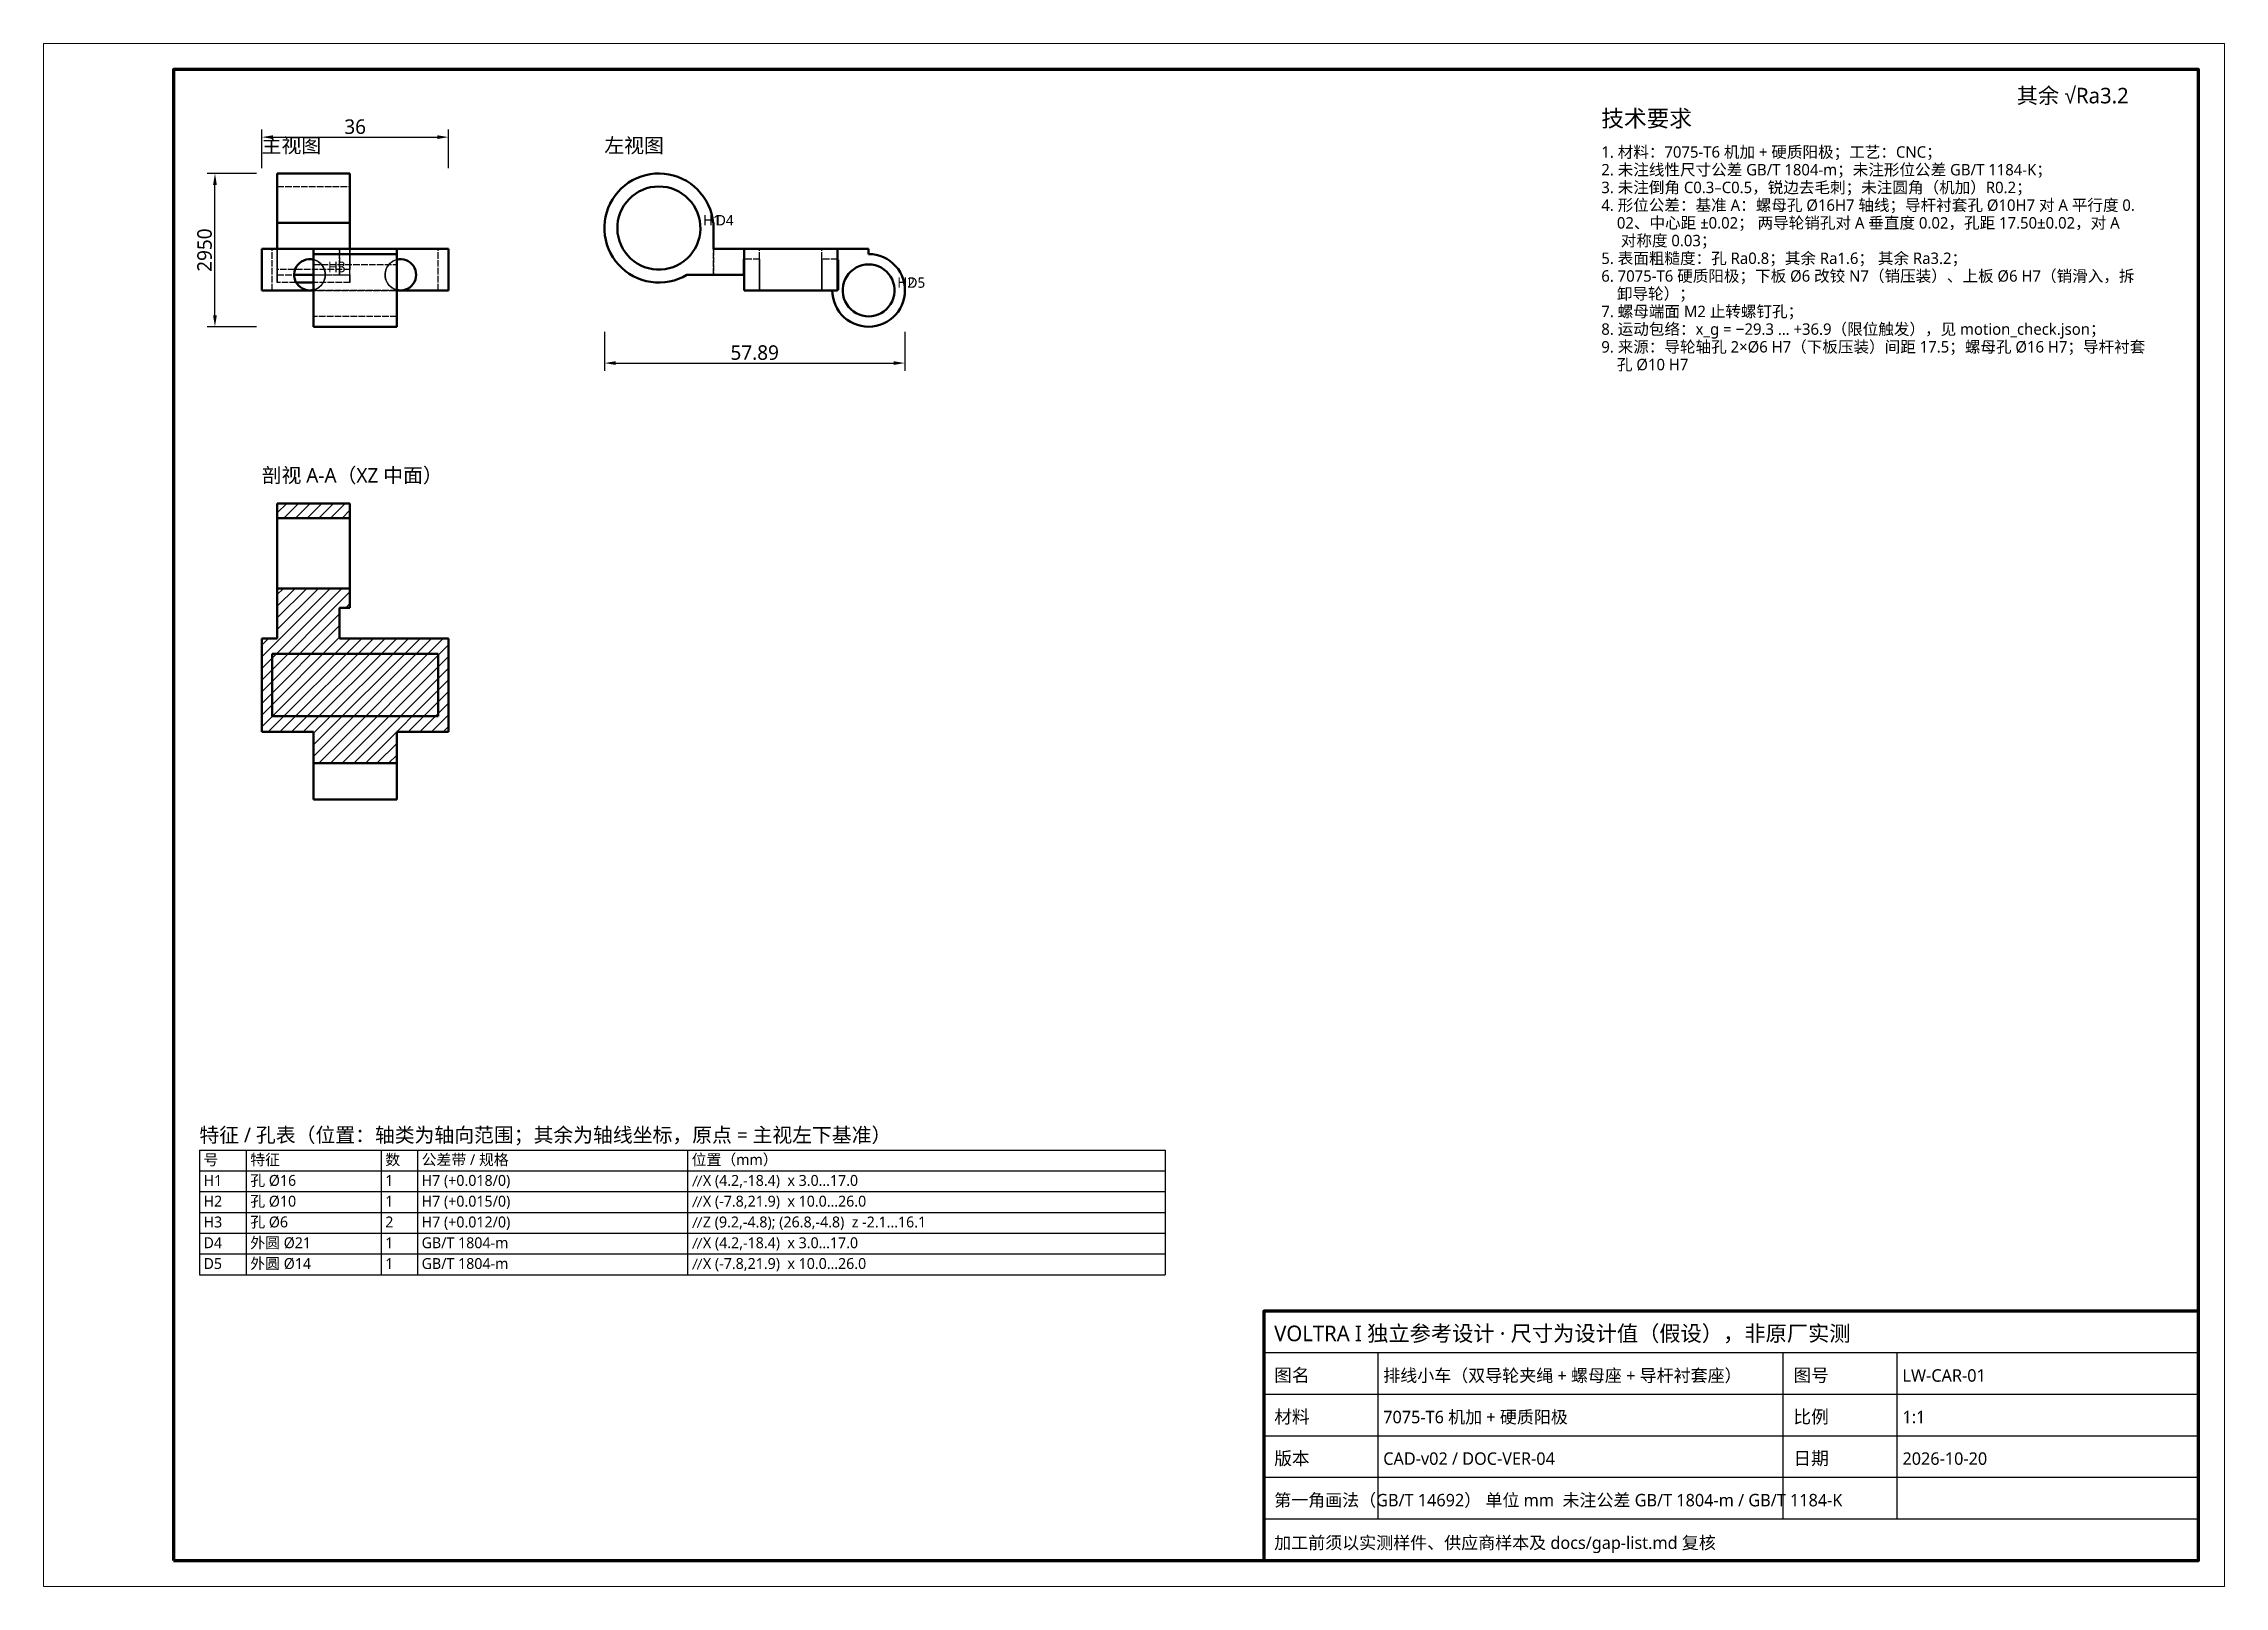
# Model space of a CAD drawing. Header units: millimetres. Extents: x 0 to 420, y 0 to 297.
import ezdxf

# ---------------------------------------------------------------- set-up
doc = ezdxf.new("R2010")
doc.units = ezdxf.units.MM
doc.linetypes.add('DASHED', pattern=[1.524, 1.27, -0.254])
for name, color, linetype, lineweight in [('DIM', 3, 'CONTINUOUS', 18), ('FRAME', 7, 'CONTINUOUS', 70), ('HATCH', 8, 'CONTINUOUS', 13), ('HIDDEN', 8, 'DASHED', 25), ('TEXT', 7, 'CONTINUOUS', 25), ('VISIBLE', 7, 'CONTINUOUS', 50)]:
    doc.layers.add(name, color=color, linetype=linetype, lineweight=lineweight)
doc.styles.add('CJK', font='NotoSansCJK-Regular.ttc')
doc.dimstyles.new('GB', dxfattribs={"dimtxt": 2.8, "dimasz": 2.2, "dimexe": 1.5, "dimexo": 1, "dimgap": 0.6, "dimtad": 1, "dimlfac": 100, "dimzin": 12, "dimdsep": 46, "dimtxsty": 'CJK', "dimcen": 2.5, "dimazin": 3, "dimtfac": 0.5, "dimtmove": 2, "dimatfit": 3})

msp = doc.modelspace()

# ---------------------------------------------------------------- texts
at = {"layer": 'DIM', "style": 'CJK'}
for s, p in [('H1', (126.99269, 262)), ('D4', (129.49269, 262)), ('H3', (54.75, 253)), ('H2', (164.39269, 250)), ('D5', (166.39269, 250))]:
    msp.add_text(s, height=2, dxfattribs=at).set_placement(p)
at = {"layer": 'TEXT', "style": 'CJK'}
for s, height, p in [('其余 √Ra3.2', 3, (380, 285.5)), ('技术要求', 3.2, (300, 281)), ('主视图', 2.8, (42, 276)), ('左视图', 2.8, (108, 275.99898)), ('1. 材料：7075-T6 机加 + 硬质阳极；工艺：CNC；', 2.2, (300, 275.04)), ('2. 未注线性尺寸公差 GB/T 1804-m；未注形位公差 GB/T 1184-K；', 2.2, (300, 271.63)), ('3. 未注倒角 C0.3–C0.5，锐边去毛刺；未注圆角（机加）R0.2；', 2.2, (300, 268.22)), ('4. 形位公差：基准 A：螺母孔 Ø16H7 轴线；导杆衬套孔 Ø10H7 对 A 平行度 0.', 2.2, (300, 264.81)), ('\u300002、中心距 ±0.02； 两导轮销孔对 A 垂直度 0.02，孔距 17.50±0.02，对 A', 2.2, (300, 261.4)), ('\u3000 对称度 0.03；', 2.2, (300, 257.99)), ('5. 表面粗糙度：孔 Ra0.8；其余 Ra1.6； 其余 Ra3.2；', 2.2, (300, 254.58)), ('6. 7075-T6 硬质阳极；下板 Ø6 改铰 N7（销压装）、上板 Ø6 H7（销滑入，拆', 2.2, (300, 251.17)), ('\u3000卸导轮）；', 2.2, (300, 247.76)), ('7. 螺母端面 M2 止转螺钉孔；', 2.2, (300, 244.35)), ('8. 运动包络：x_g = −29.3 … +36.9（限位触发），见 motion_check.json；', 2.2, (300, 240.94)), ('9. 来源：导轮轴孔 2×Ø6 H7（下板压装）间距 17.5；螺母孔 Ø16 H7；导杆衬套', 2.2, (300, 237.53)), ('\u3000孔 Ø10 H7', 2.2, (300, 234.12)), ('剖视 A-A（XZ 中面）', 2.8, (42, 212.5)), ('特征 / 孔表（位置：轴类为轴向范围；其余为轴线坐标，原点 = 主视左下基准）', 2.8, (30, 85.5)), ('号', 2.1, (30.8, 81.1)), ('特征', 2.1, (39.8, 81.1)), ('数', 2.1, (65.8, 81.1)), ('公差带 / 规格', 2.1, (72.8, 81.1)), ('位置（mm）', 2.1, (124.8, 81.1)), ('H1', 2.1, (30.8, 77.1)), ('孔 Ø16', 2.1, (39.8, 77.1)), ('1', 2.1, (65.8, 77.1)), ('H7 (+0.018/0)', 2.1, (72.8, 77.1)), ('∥X (4.2,-18.4)  x 3.0…17.0', 2.1, (124.8, 77.1)), ('H2', 2.1, (30.8, 73.1)), ('孔 Ø10', 2.1, (39.8, 73.1)), ('孔 Ø6', 2.1, (39.8, 69.1)), ('1', 2.1, (65.8, 73.1)), ('H7 (+0.015/0)', 2.1, (72.8, 73.1)), ('∥X (-7.8,21.9)  x 10.0…26.0', 2.1, (124.8, 73.1)), ('H3', 2.1, (30.8, 69.1)), ('D4', 2.1, (30.8, 65.1)), ('外圆 Ø21', 2.1, (39.8, 65.1)), ('2', 2.1, (65.8, 69.1)), ('GB/T 1804-m', 2.1, (72.8, 65.1)), ('H7 (+0.012/0)', 2.1, (72.8, 69.1)), ('∥Z (9.2,-4.8); (26.8,-4.8)  z -2.1…16.1', 2.1, (124.8, 69.1)), ('∥X (4.2,-18.4)  x 3.0…17.0', 2.1, (124.8, 65.1)), ('D5', 2.1, (30.8, 61.1)), ('外圆 Ø14', 2.1, (39.8, 61.1)), ('1', 2.1, (65.8, 65.1)), ('1', 2.1, (65.8, 61.1)), ('GB/T 1804-m', 2.1, (72.8, 61.1)), ('∥X (-7.8,21.9)  x 10.0…26.0', 2.1, (124.8, 61.1)), ('VOLTRA I 独立参考设计 · 尺寸为设计值（假设），非原厂实测', 3, (237, 47.2)), ('图名', 2.5, (237, 39.4)), ('排线小车（双导轮夹绳 + 螺母座 + 导杆衬套座）', 2.4, (258, 39.4)), ('图号', 2.5, (337, 39.4)), ('LW-CAR-01', 2.4, (358, 39.4)), ('材料', 2.5, (237, 31.4)), ('7075-T6 机加 + 硬质阳极', 2.4, (258, 31.4)), ('比例', 2.5, (337, 31.4)), ('1:1', 2.4, (358, 31.4)), ('版本', 2.5, (237, 23.4)), ('CAD-v02 / DOC-VER-04', 2.4, (258, 23.4)), ('日期', 2.5, (337, 23.4)), ('2026-10-20', 2.4, (358, 23.4)), ('第一角画法（GB/T 14692） 单位 mm  未注公差 GB/T 1804-m / GB/T 1184-K', 2.4, (237, 15.4)), ('加工前须以实测样件、供应商样本及 docs/gap-list.md 复核', 2.4, (237, 7.2))]:
    msp.add_text(s, height=height, dxfattribs=at).set_placement(p)

# ---------------------------------------------------------------- dimensions: what is measured, and where the dimension line sits
at = {"layer": 'DIM'}
for base, p1, p2, text in [((42, 279), (42, 272), (78, 272), '36'), ((108, 235.5), (108, 242.5), (165.89269, 242.5), '57.89')]:
    msp.add_linear_dim(base=base, p1=p1, p2=p2, text=text, dimstyle='GB', dxfattribs=at).render()
msp.add_linear_dim(base=(33, 242.5), p1=(42, 242.5), p2=(42, 272), angle=90, dimstyle='GB', dxfattribs=at).render()

# ---------------------------------------------------------------- hatches: boundary and pattern name
at = {"layer": 'HATCH'}
h = msp.add_hatch(dxfattribs=at)
h.set_pattern_fill('ANSI31', scale=0.5)
h.paths.add_polyline_path([(59, 208.5), (58.69687, 208.5), (58.39374, 208.5), (58.09061, 208.5), (57.78748, 208.5), (57.48435, 208.5), (57.18122, 208.5), (56.87809, 208.5), (56.57496, 208.5), (56.27183, 208.5), (55.9687, 208.5), (55.66557, 208.5), (55.36244, 208.5), (55.05931, 208.5), (54.75618, 208.5), (54.45305, 208.5), (54.14992, 208.5), (53.84679, 208.5), (53.54366, 208.5), (53.24053, 208.5), (52.9374, 208.5), (52.63427, 208.5), (52.33114, 208.5), (52.02801, 208.5), (51.72488, 208.5), (51.42175, 208.5), (51.11862, 208.5), (50.81549, 208.5), (50.51236, 208.5), (50.20923, 208.5), (49.9061, 208.5), (49.60297, 208.5), (49.29984, 208.5), (48.99671, 208.5), (48.69358, 208.5), (48.39045, 208.5), (48.08732, 208.5), (47.78419, 208.5), (47.48106, 208.5), (47.17793, 208.5), (46.8748, 208.5), (46.57167, 208.5), (46.26854, 208.5), (45.96541, 208.5), (45.66228, 208.5), (45.35915, 208.5), (45.05602, 208.5), (45, 208.25289), (45, 207.94976), (45, 207.64663), (45, 207.3435), (45, 207.04037), (45, 206.73724), (45, 206.43411), (45, 206.13098), (45, 205.82785), (45.15156, 205.67629), (45.45469, 205.67629), (45.75782, 205.67629), (46.06095, 205.67629), (46.36408, 205.67629), (46.66721, 205.67629), (46.97034, 205.67629), (47.27347, 205.67629), (47.5766, 205.67629), (47.87973, 205.67629), (48.18286, 205.67629), (48.48599, 205.67629), (48.78912, 205.67629), (49.09225, 205.67629), (49.39538, 205.67629), (49.69851, 205.67629), (50.00164, 205.67629), (50.30477, 205.67629), (50.6079, 205.67629), (50.91103, 205.67629), (51.21416, 205.67629), (51.51729, 205.67629), (51.82042, 205.67629), (52.12355, 205.67629), (52.42668, 205.67629), (52.72981, 205.67629), (53.03294, 205.67629), (53.33607, 205.67629), (53.6392, 205.67629), (53.94233, 205.67629), (54.24546, 205.67629), (54.54859, 205.67629), (54.85172, 205.67629), (55.15485, 205.67629), (55.45798, 205.67629), (55.76111, 205.67629), (56.06424, 205.67629), (56.36737, 205.67629), (56.6705, 205.67629), (56.97363, 205.67629), (57.27676, 205.67629), (57.57989, 205.67629), (57.88302, 205.67629), (58.18615, 205.67629), (58.48928, 205.67629), (58.79241, 205.67629), (59, 205.77183), (59, 206.07496), (59, 206.37809), (59, 206.68122), (59, 206.98435), (59, 207.28748), (59, 207.59061), (59, 207.89374), (59, 208.19687), (59, 208.5)])
h = msp.add_hatch(dxfattribs=at)
h.set_pattern_fill('ANSI31', scale=0.5)
h.paths.add_polyline_path([(45, 182.49857), (44.64099, 182.49857), (44.28198, 182.49857), (43.92297, 182.49857), (43.56396, 182.49857), (43.20496, 182.49857), (42.84595, 182.49857), (42.48694, 182.49857), (42.12793, 182.49857), (42, 182.26749), (42, 181.90848), (42, 181.54947), (42, 181.19046), (42, 180.83145), (42, 180.47244), (42, 180.11343), (42, 179.75443), (42, 179.39542), (42, 179.03641), (42, 178.6774), (42, 178.31839), (42, 177.95938), (42, 177.60037), (42, 177.24136), (42, 176.88235), (42, 176.52334), (42, 176.16434), (42, 175.80533), (42, 175.44632), (42, 175.08731), (42, 174.7283), (42, 174.36929), (42, 174.01028), (42, 173.65127), (42, 173.29226), (42, 172.93326), (42, 172.57425), (42, 172.21524), (42, 171.85623), (42, 171.49722), (42, 171.13821), (42, 170.7792), (42, 170.42019), (42, 170.06118), (42, 169.70218), (42, 169.34317), (42, 168.98416), (42, 168.62515), (42, 168.26614), (42, 167.90713), (42, 167.54812), (42, 167.18911), (42, 166.8301), (42, 166.4711), (42, 166.11209), (42, 165.75308), (42, 165.39407), (42, 165.03506), (42, 164.67605), (42.18153, 164.49857), (42.54054, 164.49857), (42.89954, 164.49857), (43.25855, 164.49857), (43.61756, 164.49857), (43.97657, 164.49857), (44.33558, 164.49857), (44.69459, 164.49857), (45.0536, 164.49857), (45.41261, 164.49857), (45.77162, 164.49857), (46.13062, 164.49857), (46.48963, 164.49857), (46.84864, 164.49857), (47.20765, 164.49857), (47.56666, 164.49857), (47.92567, 164.49857), (48.28468, 164.49857), (48.64369, 164.49857), (49.0027, 164.49857), (49.3617, 164.49857), (49.72071, 164.49857), (50.07972, 164.49857), (50.43873, 164.49857), (50.79774, 164.49857), (51.15675, 164.49857), (51.51576, 164.49857), (51.87477, 164.49857), (52, 164.26479), (52, 163.90578), (52, 163.54677), (52, 163.18777), (52, 162.82876), (52, 162.46975), (52, 162.11074), (52, 161.75173), (52, 161.39272), (52, 161.03371), (52, 160.6747), (52, 160.31569), (52, 159.95668), (52, 159.59768), (52, 159.23867), (52, 158.87966), (52, 158.52065), (52.33693, 158.49857), (52.69594, 158.49857), (53.05495, 158.49857), (53.41395, 158.49857), (53.77296, 158.49857), (54.13197, 158.49857), (54.49098, 158.49857), (54.84999, 158.49857), (55.209, 158.49857), (55.56801, 158.49857), (55.92702, 158.49857), (56.28603, 158.49857), (56.64503, 158.49857), (57.00404, 158.49857), (57.36305, 158.49857), (57.72206, 158.49857), (58.08107, 158.49857), (58.44008, 158.49857), (58.79909, 158.49857), (59.1581, 158.49857), (59.51711, 158.49857), (59.87611, 158.49857), (60.23512, 158.49857), (60.59413, 158.49857), (60.95314, 158.49857), (61.31215, 158.49857), (61.67116, 158.49857), (62.03017, 158.49857), (62.38918, 158.49857), (62.74819, 158.49857), (63.1072, 158.49857), (63.4662, 158.49857), (63.82521, 158.49857), (64.18422, 158.49857), (64.54323, 158.49857), (64.90224, 158.49857), (65.26125, 158.49857), (65.62026, 158.49857), (65.97927, 158.49857), (66.33828, 158.49857), (66.69728, 158.49857), (67.05629, 158.49857), (67.4153, 158.49857), (67.77431, 158.49857), (68, 158.63189), (68, 158.9909), (68, 159.34991), (68, 159.70891), (68, 160.06792), (68, 160.42693), (68, 160.78594), (68, 161.14495), (68, 161.50396), (68, 161.86297), (68, 162.22198), (68, 162.58099), (68, 162.93999), (68, 163.299), (68, 163.65801), (68, 164.01702), (68, 164.37603), (68.23647, 164.49857), (68.59548, 164.49857), (68.95449, 164.49857), (69.3135, 164.49857), (69.67251, 164.49857), (70.03152, 164.49857), (70.39052, 164.49857), (70.74953, 164.49857), (71.10854, 164.49857), (71.46755, 164.49857), (71.82656, 164.49857), (72.18557, 164.49857), (72.54458, 164.49857), (72.90359, 164.49857), (73.2626, 164.49857), (73.62161, 164.49857), (73.98061, 164.49857), (74.33962, 164.49857), (74.69863, 164.49857), (75.05764, 164.49857), (75.41665, 164.49857), (75.77566, 164.49857), (76.13467, 164.49857), (76.49368, 164.49857), (76.85269, 164.49857), (77.21169, 164.49857), (77.5707, 164.49857), (77.92971, 164.49857), (78, 164.78729), (78, 165.1463), (78, 165.50531), (78, 165.86432), (78, 166.22332), (78, 166.58233), (78, 166.94134), (78, 167.30035), (78, 167.65936), (78, 168.01837), (78, 168.37738), (78, 168.73639), (78, 169.0954), (78, 169.4544), (78, 169.81341), (78, 170.17242), (78, 170.53143), (78, 170.89044), (78, 171.24945), (78, 171.60846), (78, 171.96747), (78, 172.32648), (78, 172.68549), (78, 173.04449), (78, 173.4035), (78, 173.76251), (78, 174.12152), (78, 174.48053), (78, 174.83954), (78, 175.19855), (78, 175.55756), (78, 175.91657), (78, 176.27557), (78, 176.63458), (78, 176.99359), (78, 177.3526), (78, 177.71161), (78, 178.07062), (78, 178.42963), (78, 178.78864), (78, 179.14765), (78, 179.50665), (78, 179.86566), (78, 180.22467), (78, 180.58368), (78, 180.94269), (78, 181.3017), (78, 181.66071), (78, 182.01972), (78, 182.37873), (77.76083, 182.49857), (77.40182, 182.49857), (77.04282, 182.49857), (76.68381, 182.49857), (76.3248, 182.49857), (75.96579, 182.49857), (75.60678, 182.49857), (75.24777, 182.49857), (74.88876, 182.49857), (74.52975, 182.49857), (74.17074, 182.49857), (73.81173, 182.49857), (73.45273, 182.49857), (73.09372, 182.49857), (72.73471, 182.49857), (72.3757, 182.49857), (72.01669, 182.49857), (71.65768, 182.49857), (71.29867, 182.49857), (70.93966, 182.49857), (70.58065, 182.49857), (70.22165, 182.49857), (69.86264, 182.49857), (69.50363, 182.49857), (69.14462, 182.49857), (68.78561, 182.49857), (68.4266, 182.49857), (68.06759, 182.49857), (67.70858, 182.49857), (67.34957, 182.49857), (66.99057, 182.49857), (66.63156, 182.49857), (66.27255, 182.49857), (65.91354, 182.49857), (65.55453, 182.49857), (65.19552, 182.49857), (64.83651, 182.49857), (64.4775, 182.49857), (64.11849, 182.49857), (63.75949, 182.49857), (63.40048, 182.49857), (63.04147, 182.49857), (62.68246, 182.49857), (62.32345, 182.49857), (61.96444, 182.49857), (61.60543, 182.49857), (61.24642, 182.49857), (60.88741, 182.49857), (60.5284, 182.49857), (60.1694, 182.49857), (59.81039, 182.49857), (59.45138, 182.49857), (59.09237, 182.49857), (58.73336, 182.49857), (58.37435, 182.49857), (58.01534, 182.49857), (57.65633, 182.49857), (57.29732, 182.49857), (57, 182.56025), (57, 182.91926), (57, 183.27827), (57, 183.63728), (57, 183.99629), (57, 184.3553), (57, 184.71431), (57, 185.07331), (57, 185.43232), (57, 185.79133), (57, 186.15034), (57, 186.50935), (57, 186.86836), (57, 187.22737), (57, 187.58638), (57, 187.94539), (57, 188.30439), (57.26484, 188.39857), (57.62384, 188.39857), (57.98285, 188.39857), (58.34186, 188.39857), (58.70087, 188.39857), (59, 188.45845), (59, 188.81746), (59, 189.17647), (59, 189.53548), (59, 189.89448), (59, 190.25349), (59, 190.6125), (59, 190.97151), (59, 191.33052), (59, 191.68953), (59, 192.04854), (58.7133, 192.12085), (58.35429, 192.12085), (57.99528, 192.12085), (57.63627, 192.12085), (57.27726, 192.12085), (56.91826, 192.12085), (56.55925, 192.12085), (56.20024, 192.12085), (55.84123, 192.12085), (55.48222, 192.12085), (55.12321, 192.12085), (54.7642, 192.12085), (54.40519, 192.12085), (54.04618, 192.12085), (53.68718, 192.12085), (53.32817, 192.12085), (52.96916, 192.12085), (52.61015, 192.12085), (52.25114, 192.12085), (51.89213, 192.12085), (51.53312, 192.12085), (51.17411, 192.12085), (50.8151, 192.12085), (50.4561, 192.12085), (50.09709, 192.12085), (49.73808, 192.12085), (49.37907, 192.12085), (49.02006, 192.12085), (48.66105, 192.12085), (48.30204, 192.12085), (47.94303, 192.12085), (47.58402, 192.12085), (47.22502, 192.12085), (46.86601, 192.12085), (46.507, 192.12085), (46.14799, 192.12085), (45.78898, 192.12085), (45.42997, 192.12085), (45.07096, 192.12085), (45, 191.8328), (45, 191.47379), (45, 191.11478), (45, 190.75577), (45, 190.39676), (45, 190.03776), (45, 189.67875), (45, 189.31974), (45, 188.96073), (45, 188.60172), (45, 188.24271), (45, 187.8837), (45, 187.52469), (45, 187.16568), (45, 186.80667), (45, 186.44767), (45, 186.08866), (45, 185.72965), (45, 185.37064), (45, 185.01163), (45, 184.65262), (45, 184.29361), (45, 183.9346), (45, 183.57559), (45, 183.21659), (45, 182.85758), (45, 182.49857)])
h.paths.add_polyline_path([(44, 179.49857), (44.30137, 179.49857), (44.60274, 179.49857), (44.90411, 179.49857), (45.20548, 179.49857), (45.50685, 179.49857), (45.80822, 179.49857), (46.10959, 179.49857), (46.41096, 179.49857), (46.71233, 179.49857), (47.0137, 179.49857), (47.31507, 179.49857), (47.61644, 179.49857), (47.91781, 179.49857), (48.21918, 179.49857), (48.52055, 179.49857), (48.82192, 179.49857), (49.12329, 179.49857), (49.42466, 179.49857), (49.72603, 179.49857), (50.0274, 179.49857), (50.32877, 179.49857), (50.63014, 179.49857), (50.93151, 179.49857), (51.23288, 179.49857), (51.53425, 179.49857), (51.83562, 179.49857), (52.13699, 179.49857), (52.43836, 179.49857), (52.73973, 179.49857), (53.0411, 179.49857), (53.34247, 179.49857), (53.64384, 179.49857), (53.94521, 179.49857), (54.24658, 179.49857), (54.54795, 179.49857), (54.84932, 179.49857), (55.15068, 179.49857), (55.45205, 179.49857), (55.75342, 179.49857), (56.05479, 179.49857), (56.35616, 179.49857), (56.65753, 179.49857), (56.9589, 179.49857), (57.26027, 179.49857), (57.56164, 179.49857), (57.86301, 179.49857), (58.16438, 179.49857), (58.46575, 179.49857), (58.76712, 179.49857), (59.06849, 179.49857), (59.36986, 179.49857), (59.67123, 179.49857), (59.9726, 179.49857), (60.27397, 179.49857), (60.57534, 179.49857), (60.87671, 179.49857), (61.17808, 179.49857), (61.47945, 179.49857), (61.78082, 179.49857), (62.08219, 179.49857), (62.38356, 179.49857), (62.68493, 179.49857), (62.9863, 179.49857), (63.28767, 179.49857), (63.58904, 179.49857), (63.89041, 179.49857), (64.19178, 179.49857), (64.49315, 179.49857), (64.79452, 179.49857), (65.09589, 179.49857), (65.39726, 179.49857), (65.69863, 179.49857), (66, 179.49857), (66.30137, 179.49857), (66.60274, 179.49857), (66.90411, 179.49857), (67.20548, 179.49857), (67.50685, 179.49857), (67.80822, 179.49857), (68.10959, 179.49857), (68.41096, 179.49857), (68.71233, 179.49857), (69.0137, 179.49857), (69.31507, 179.49857), (69.61644, 179.49857), (69.91781, 179.49857), (70.21918, 179.49857), (70.52055, 179.49857), (70.82192, 179.49857), (71.12329, 179.49857), (71.42466, 179.49857), (71.72603, 179.49857), (72.0274, 179.49857), (72.32877, 179.49857), (72.63014, 179.49857), (72.93151, 179.49857), (73.23288, 179.49857), (73.53425, 179.49857), (73.83562, 179.49857), (74.13699, 179.49857), (74.43836, 179.49857), (74.73973, 179.49857), (75.0411, 179.49857), (75.34247, 179.49857), (75.64384, 179.49857), (75.94521, 179.49857), (76, 179.25199), (76, 178.95062), (76, 178.64925), (76, 178.34788), (76, 178.04651), (76, 177.74514), (76, 177.44377), (76, 177.1424), (76, 176.84103), (76, 176.53966), (76, 176.23829), (76, 175.93692), (76, 175.63555), (76, 175.33418), (76, 175.03281), (76, 174.73144), (76, 174.43007), (76, 174.1287), (76, 173.82733), (76, 173.52597), (76, 173.2246), (76, 172.92323), (76, 172.62186), (76, 172.32049), (76, 172.01912), (76, 171.71775), (76, 171.41638), (76, 171.11501), (76, 170.81364), (76, 170.51227), (76, 170.2109), (76, 169.90953), (76, 169.60816), (76, 169.30679), (76, 169.00542), (76, 168.70405), (76, 168.40268), (76, 168.10131), (76, 167.79994), (76, 167.49857), (75.69863, 167.49857), (75.39726, 167.49857), (75.09589, 167.49857), (74.79452, 167.49857), (74.49315, 167.49857), (74.19178, 167.49857), (73.89041, 167.49857), (73.58904, 167.49857), (73.28767, 167.49857), (72.9863, 167.49857), (72.68493, 167.49857), (72.38356, 167.49857), (72.08219, 167.49857), (71.78082, 167.49857), (71.47945, 167.49857), (71.17808, 167.49857), (70.87671, 167.49857), (70.57534, 167.49857), (70.27397, 167.49857), (69.9726, 167.49857), (69.67123, 167.49857), (69.36986, 167.49857), (69.06849, 167.49857), (68.76712, 167.49857), (68.46575, 167.49857), (68.16438, 167.49857), (67.86301, 167.49857), (67.56164, 167.49857), (67.26027, 167.49857), (66.9589, 167.49857), (66.65753, 167.49857), (66.35616, 167.49857), (66.05479, 167.49857), (65.75342, 167.49857), (65.45205, 167.49857), (65.15068, 167.49857), (64.84932, 167.49857), (64.54795, 167.49857), (64.24658, 167.49857), (63.94521, 167.49857), (63.64384, 167.49857), (63.34247, 167.49857), (63.0411, 167.49857), (62.73973, 167.49857), (62.43836, 167.49857), (62.13699, 167.49857), (61.83562, 167.49857), (61.53425, 167.49857), (61.23288, 167.49857), (60.93151, 167.49857), (60.63014, 167.49857), (60.32877, 167.49857), (60.0274, 167.49857), (59.72603, 167.49857), (59.42466, 167.49857), (59.12329, 167.49857), (58.82192, 167.49857), (58.52055, 167.49857), (58.21918, 167.49857), (57.91781, 167.49857), (57.61644, 167.49857), (57.31507, 167.49857), (57.0137, 167.49857), (56.71233, 167.49857), (56.41096, 167.49857), (56.10959, 167.49857), (55.80822, 167.49857), (55.50685, 167.49857), (55.20548, 167.49857), (54.90411, 167.49857), (54.60274, 167.49857), (54.30137, 167.49857), (54, 167.49857), (53.69863, 167.49857), (53.39726, 167.49857), (53.09589, 167.49857), (52.79452, 167.49857), (52.49315, 167.49857), (52.19178, 167.49857), (51.89041, 167.49857), (51.58904, 167.49857), (51.28767, 167.49857), (50.9863, 167.49857), (50.68493, 167.49857), (50.38356, 167.49857), (50.08219, 167.49857), (49.78082, 167.49857), (49.47945, 167.49857), (49.17808, 167.49857), (48.87671, 167.49857), (48.57534, 167.49857), (48.27397, 167.49857), (47.9726, 167.49857), (47.67123, 167.49857), (47.36986, 167.49857), (47.06849, 167.49857), (46.76712, 167.49857), (46.46575, 167.49857), (46.16438, 167.49857), (45.86301, 167.49857), (45.56164, 167.49857), (45.26027, 167.49857), (44.9589, 167.49857), (44.65753, 167.49857), (44.35616, 167.49857), (44.05479, 167.49857), (44, 167.74514), (44, 168.04651), (44, 168.34788), (44, 168.64925), (44, 168.95062), (44, 169.25199), (44, 169.55336), (44, 169.85473), (44, 170.1561), (44, 170.45747), (44, 170.75884), (44, 171.06021), (44, 171.36158), (44, 171.66295), (44, 171.96432), (44, 172.26569), (44, 172.56706), (44, 172.86843), (44, 173.1698), (44, 173.47117), (44, 173.77254), (44, 174.07391), (44, 174.37528), (44, 174.67665), (44, 174.97802), (44, 175.27939), (44, 175.58076), (44, 175.88213), (44, 176.1835), (44, 176.48487), (44, 176.78624), (44, 177.08761), (44, 177.38898), (44, 177.69035), (44, 177.99172), (44, 178.29309), (44, 178.59446), (44, 178.89583), (44, 179.1972), (44, 179.49857)], flags=0)

# ---------------------------------------------------------------- linework, layer by layer
at = {"layer": 'FRAME', "lineweight": 18}
msp.add_lwpolyline([(0, 0), (420, 0), (420, 297), (0, 297)], close=True, dxfattribs=at)
at = {"layer": 'FRAME'}
for points in [[(25, 5), (415, 5), (415, 292), (25, 292)], [(235, 5), (415, 5), (415, 53), (235, 53)]]:
    msp.add_lwpolyline(points, close=True, dxfattribs=at)
at = {"layer": 'HIDDEN'}
for points in [[(45, 272), (45, 271.73674), (45, 270.96017), (45, 269.70923), (45, 268.04664), (45, 266.05578), (45, 263.83647), (45, 261.5), (45, 259.16353), (45, 256.94422), (45, 254.95336), (45, 253.29077), (45, 252.03983), (45, 251.26326), (45, 251)], [(45, 269.5), (45, 269.29942), (45, 268.70775), (45, 267.75465), (45, 266.48792), (45, 264.97107), (45, 263.28017), (45, 261.5), (45, 259.71983), (45, 258.02893), (45, 256.51208), (45, 255.24535), (45, 254.29225), (45, 253.70058), (45, 253.5)], [(45, 253.5), (45, 253.70058), (45, 254.29225), (45, 255.24535), (45, 256.51208), (45, 258.02893), (45, 259.71983), (45, 261.5), (45, 263.28017), (45, 264.97107), (45, 266.48792), (45, 267.75465), (45, 268.70775), (45, 269.29942), (45, 269.5)], [(45, 269.5), (59, 269.5)], [(59, 251), (59, 251.26326), (59, 252.03983), (59, 253.29077), (59, 254.95336), (59, 256.94422), (59, 259.16353), (59, 261.5), (59, 263.83647), (59, 266.05578), (59, 268.04664), (59, 269.70923), (59, 270.96017), (59, 271.73674), (59, 272)], [(59, 269.5), (59, 269.29942), (59, 268.70775), (59, 267.75465), (59, 266.48792), (59, 264.97107), (59, 263.28017), (59, 261.5), (59, 259.71983), (59, 258.02893), (59, 256.51208), (59, 255.24535), (59, 254.29225), (59, 253.70058), (59, 253.5)], [(59, 253.5), (59, 253.70058), (59, 254.29225), (59, 255.24535), (59, 256.51208), (59, 258.02893), (59, 259.71983), (59, 261.5), (59, 263.28017), (59, 264.97107), (59, 266.48792), (59, 267.75465), (59, 268.70775), (59, 269.29942), (59, 269.5)], [(123.90102, 252.5), (123.10828, 252.06886), (122.28145, 251.70739), (121.42664, 251.41824), (120.55016, 251.20355), (119.65848, 251.06492), (118.7582, 251.00336), (117.85595, 251.01932), (116.9584, 251.1127), (116.07219, 251.2828), (115.20385, 251.52836), (114.35981, 251.84758), (113.54629, 252.23808), (112.7693, 252.697), (112.03459, 253.22093), (111.34758, 253.80602), (110.71334, 254.44793), (110.13656, 255.14193), (109.6215, 255.88289), (109.17196, 256.66533), (108.79127, 257.48349), (108.48222, 258.33131), (108.24712, 259.20254), (108.08769, 260.09074), (108.00512, 260.98934), (108, 261.89172), (108.07238, 262.7912), (108.22173, 263.68114), (108.44694, 264.55498), (108.74635, 265.40625), (109.11774, 266.22867), (109.55838, 267.01617), (110.06501, 267.76292), (110.63388, 268.46341), (111.2608, 269.11247), (111.94113, 269.70531), (112.66986, 270.23754), (113.44159, 270.70524), (114.25063, 271.10494), (115.091, 271.43371), (115.9565, 271.6891), (116.84072, 271.86923), (117.73715, 271.97278), (118.63916, 271.99898), (119.54009, 271.94763), (120.43329, 271.81911), (121.31214, 271.61438), (122.17018, 271.33494), (123.00105, 270.98286), (123.79862, 270.56074), (124.55701, 270.0717), (125.2706, 269.51935), (125.93413, 268.90776), (126.5427, 268.24146), (127.09181, 267.52537), (127.57741, 266.76478), (127.99591, 265.9653), (128.34421, 265.13284), (128.61976, 264.27354), (128.8205, 263.39377), (128.94496, 262.5)], [(118.49269, 269.5), (117.69615, 269.46025), (116.90752, 269.34138), (116.13465, 269.14458), (115.38521, 268.87181), (114.66666, 268.52577), (113.98613, 268.10991), (113.35039, 267.62836), (112.76576, 267.08589), (112.23804, 266.48792), (111.77248, 265.84037), (111.37372, 265.14969), (111.0457, 264.42273), (110.7917, 263.66672), (110.61423, 262.88919), (110.51506, 262.09784), (110.49518, 261.30055), (110.55478, 260.50525), (110.69327, 259.71983), (110.90927, 258.95211), (111.20064, 258.2097), (111.56449, 257.5), (111.99719, 256.83005), (112.49444, 256.20651), (113.05131, 255.63559), (113.66226, 255.12294), (114.32121, 254.67367), (115.02162, 254.29225), (115.75653, 253.98246), (116.51863, 253.74738), (117.30035, 253.58935), (118.09392, 253.50994), (118.89146, 253.50994), (119.68503, 253.58935), (120.46675, 253.74738), (121.22885, 253.98246), (121.96376, 254.29225), (122.66417, 254.67367), (123.32313, 255.12294), (123.93407, 255.63559), (124.49094, 256.20651), (124.98819, 256.83005), (125.42089, 257.5), (125.78474, 258.2097), (126.07611, 258.95211), (126.29211, 259.71983), (126.4306, 260.50525), (126.4902, 261.30055), (126.47032, 262.09784), (126.37115, 262.88919), (126.19368, 263.66672), (125.93968, 264.42273), (125.61167, 265.14969), (125.2129, 265.84037), (124.74734, 266.48792), (124.21963, 267.08589), (123.63499, 267.62836), (122.99925, 268.10991), (122.31872, 268.52577), (121.60017, 268.87181), (120.85073, 269.14458), (120.07786, 269.34138), (119.28923, 269.46025), (118.49269, 269.5)], [(59, 262.5), (45, 262.5)], [(128.94496, 262.5), (128.99269, 262.5)], [(128.99269, 252.5), (128.99269, 262.5)], [(42, 249.5), (42, 257.5)], [(42, 257.5), (45, 257.5)], [(76, 257.5), (44, 257.5)], [(44, 257.5), (76, 257.5)], [(44, 249.5), (44, 257.5)], [(44, 249.5), (44, 257.5)], [(45, 252.5), (45, 257.5)], [(45, 257.5), (57, 257.5)], [(52, 255.40474), (52, 257.5)], [(57, 257.5), (78, 257.5)], [(57, 252.5), (57, 257.5)], [(57, 257.5), (57, 252.5)], [(59, 252.5), (59, 257.5)], [(68, 257.5), (68, 255.40474)], [(76, 249.5), (76, 257.5)], [(76, 249.5), (76, 257.5)], [(78, 249.5), (78, 257.5)], [(128.99269, 257.5), (134.89269, 257.5)], [(128.99269, 257.5), (128.99269, 252.5)], [(134.89269, 252.5), (134.89269, 257.5)], [(152.89269, 257.5), (134.89269, 257.5)], [(134.89269, 249.5), (134.89269, 257.5)], [(134.89269, 252.5), (134.89269, 257.5)], [(137.89269, 257.5), (149.89269, 257.5)], [(137.89269, 257.5), (149.89269, 257.5)], [(137.89269, 249.5), (137.89269, 257.5)], [(137.89269, 249.5), (137.89269, 257.5)], [(149.89269, 249.5), (149.89269, 257.5)], [(149.89269, 249.5), (149.89269, 257.5)], [(158.89269, 256.5), (159.62439, 256.46165), (160.34807, 256.34703), (161.05581, 256.1574), (161.73985, 255.89482), (162.39269, 255.56218), (163.00719, 255.16312), (163.5766, 254.70201), (164.0947, 254.18391), (164.55581, 253.6145), (164.95487, 253), (165.28751, 252.34716), (165.55009, 251.66312), (165.73972, 250.95538), (165.85434, 250.2317), (165.89269, 249.5), (165.85434, 248.7683), (165.73972, 248.04462), (165.55009, 247.33688), (165.28751, 246.65284), (164.95487, 246), (164.55581, 245.3855), (164.0947, 244.81609), (163.5766, 244.29799), (163.00719, 243.83688), (162.39269, 243.43782), (161.73985, 243.10518), (161.05581, 242.8426), (160.34807, 242.65297), (159.62439, 242.53835), (158.89269, 242.5), (158.16099, 242.53835), (157.43731, 242.65297), (156.72957, 242.8426), (156.04553, 243.10518), (155.39269, 243.43782), (154.77819, 243.83688), (154.20878, 244.29799), (153.69068, 244.81609), (153.22957, 245.3855), (152.83051, 246), (152.49787, 246.65284), (152.2353, 247.33688), (152.04566, 248.04462), (151.93104, 248.7683), (151.89269, 249.5)], [(152.89269, 257.5), (158.89269, 257.5)], [(152.89269, 255.40474), (152.89269, 257.5)], [(152.89269, 257.5), (152.89269, 255.40474)], [(152.89269, 249.5), (152.89269, 257.5)], [(158.89269, 256.5), (158.89269, 257.5)], [(59, 253.5), (45, 253.5)], [(45, 252.5), (48.25, 252.5)], [(45, 251), (45, 251.00784), (45, 251.03135), (45, 251.0705), (45, 251.12523), (45, 251.19545), (45, 251.28107), (45, 251.38195), (45, 251.49794), (45, 251.62887), (45, 251.77454), (45, 251.93474), (45, 252.10923), (45, 252.29774), (45, 252.5)], [(45, 252.5), (59, 252.5)], [(54.25, 252.5), (54.21307, 252.9693), (54.10317, 253.42705), (53.92302, 253.86197), (53.67705, 254.26336), (53.37132, 254.62132), (53.01336, 254.92705), (52.61197, 255.17302), (52.17705, 255.35317), (51.7193, 255.46307), (51.25, 255.5), (50.7807, 255.46307), (50.32295, 255.35317), (49.88803, 255.17302), (49.48664, 254.92705), (49.12868, 254.62132), (48.82295, 254.26336), (48.57698, 253.86197), (48.39683, 253.42705), (48.28693, 252.9693), (48.25, 252.5)], [(51.25, 249.5), (50.7807, 249.53693), (50.32295, 249.64683), (49.88803, 249.82698), (49.48664, 250.07295), (49.12868, 250.37868), (48.82295, 250.73664), (48.57698, 251.13803), (48.39683, 251.57295), (48.28693, 252.0307), (48.25, 252.5)], [(51.25, 249.5), (50.76465, 249.53952), (50.2921, 249.65704), (49.84477, 249.84946), (49.43448, 250.11172), (49.07201, 250.4369), (48.76693, 250.81644), (48.52727, 251.24033), (48.35935, 251.69741), (48.26759, 252.17564), (48.2544, 252.66242), (48.32014, 253.14491), (48.46307, 253.61041), (48.67943, 254.04666), (48.96351, 254.44216), (49.30784, 254.78649), (49.70334, 255.07057), (50.13959, 255.28693), (50.60509, 255.42986), (51.08758, 255.4956), (51.57436, 255.48241), (52.05259, 255.39065), (52.50967, 255.22273), (52.93356, 254.98307), (53.3131, 254.67799), (53.63828, 254.31552), (53.90054, 253.90523), (54.09296, 253.4579), (54.21048, 252.98535), (54.25, 252.5)], [(51.25, 249.5), (50.76465, 249.53952), (50.2921, 249.65704), (49.84477, 249.84946), (49.43448, 250.11172), (49.07201, 250.4369), (48.76693, 250.81644), (48.52727, 251.24033), (48.35935, 251.69741), (48.26759, 252.17564), (48.2544, 252.66242), (48.32014, 253.14491), (48.46307, 253.61041), (48.67943, 254.04666), (48.96351, 254.44216), (49.30784, 254.78649), (49.70334, 255.07057), (50.13959, 255.28693), (50.60509, 255.42986), (51.08758, 255.4956), (51.57436, 255.48241), (52.05259, 255.39065), (52.50967, 255.22273), (52.93356, 254.98307), (53.3131, 254.67799), (53.63828, 254.31552), (53.90054, 253.90523), (54.09296, 253.4579), (54.21048, 252.98535), (54.25, 252.5)], [(54.25, 252.5), (54.21307, 252.0307), (54.10317, 251.57295), (53.92302, 251.13803), (53.67705, 250.73664), (53.37132, 250.37868), (53.01336, 250.07295), (52.61197, 249.82698), (52.17705, 249.64683), (51.7193, 249.53693), (51.25, 249.5)], [(54.25, 252.5), (54.21307, 252.0307), (54.10317, 251.57295), (53.92302, 251.13803), (53.67705, 250.73664), (53.37132, 250.37868), (53.01336, 250.07295), (52.61197, 249.82698), (52.17705, 249.64683), (51.7193, 249.53693), (51.25, 249.5)], [(54.25, 252.5), (54.21307, 252.0307), (54.10317, 251.57295), (53.92302, 251.13803), (53.67705, 250.73664), (53.37132, 250.37868), (53.01336, 250.07295), (52.61197, 249.82698), (52.17705, 249.64683), (51.7193, 249.53693), (51.25, 249.5)], [(52, 255.40474), (52, 249.59526)], [(54.25, 252.5), (54.21788, 252.9378), (54.12222, 253.36623), (53.96506, 253.77611), (53.74976, 254.15867), (53.48094, 254.50572), (53.16436, 254.80981), (52.80678, 255.06446), (52.41587, 255.26419), (52, 255.40474)], [(52, 254.5), (52, 254.37464), (52, 254.00484), (52, 253.40916), (52, 252.61745), (52, 251.66942), (52, 250.6126), (52, 249.5), (52, 248.3874), (52, 247.33058), (52, 246.38255), (52, 245.59084), (52, 244.99516), (52, 244.62536), (52, 244.5)], [(52, 244.5), (52, 244.62536), (52, 244.99516), (52, 245.59084), (52, 246.38255), (52, 247.33058), (52, 248.3874), (52, 249.5), (52, 250.6126), (52, 251.66942), (52, 252.61745), (52, 253.40916), (52, 254.00484), (52, 254.37464), (52, 254.5)], [(52, 254.5), (68, 254.5)], [(52, 252.5), (54.25, 252.5)], [(52, 249.59526), (52.41587, 249.73581), (52.80678, 249.93554), (53.16436, 250.19019), (53.48094, 250.49428), (53.74976, 250.84133), (53.96506, 251.22389), (54.12222, 251.63377), (54.21788, 252.0622), (54.25, 252.5)], [(54.25, 252.5), (57, 252.5)], [(57, 252.5), (59, 252.5)], [(59, 252.5), (59, 252.29774), (59, 252.10923), (59, 251.93474), (59, 251.77454), (59, 251.62887), (59, 251.49794), (59, 251.38195), (59, 251.28107), (59, 251.19545), (59, 251.12523), (59, 251.0705), (59, 251.03135), (59, 251.00784), (59, 251)], [(68.75, 249.5), (68.26465, 249.53952), (67.7921, 249.65704), (67.34477, 249.84946), (66.93448, 250.11172), (66.57201, 250.4369), (66.26693, 250.81644), (66.02727, 251.24033), (65.85935, 251.69741), (65.76759, 252.17564), (65.7544, 252.66242), (65.82014, 253.14491), (65.96307, 253.61041), (66.17943, 254.04666), (66.46351, 254.44216), (66.80784, 254.78649), (67.20334, 255.07057), (67.63959, 255.28693), (68.10509, 255.42986), (68.58758, 255.4956), (69.07436, 255.48241), (69.55259, 255.39065), (70.00967, 255.22273), (70.43356, 254.98307), (70.8131, 254.67799), (71.13828, 254.31552), (71.40054, 253.90523), (71.59296, 253.4579), (71.71048, 252.98535), (71.75, 252.5)], [(68.75, 249.5), (68.26465, 249.53952), (67.7921, 249.65704), (67.34477, 249.84946), (66.93448, 250.11172), (66.57201, 250.4369), (66.26693, 250.81644), (66.02727, 251.24033), (65.85935, 251.69741), (65.76759, 252.17564), (65.7544, 252.66242), (65.82014, 253.14491), (65.96307, 253.61041), (66.17943, 254.04666), (66.46351, 254.44216), (66.80784, 254.78649), (67.20334, 255.07057), (67.63959, 255.28693), (68.10509, 255.42986), (68.58758, 255.4956), (69.07436, 255.48241), (69.55259, 255.39065), (70.00967, 255.22273), (70.43356, 254.98307), (70.8131, 254.67799), (71.13828, 254.31552), (71.40054, 253.90523), (71.59296, 253.4579), (71.71048, 252.98535), (71.75, 252.5)], [(68.75, 249.5), (68.26465, 249.53952), (67.7921, 249.65704), (67.34477, 249.84946), (66.93448, 250.11172), (66.57201, 250.4369), (66.26693, 250.81644), (66.02727, 251.24033), (65.85935, 251.69741), (65.76759, 252.17564), (65.7544, 252.66242), (65.82014, 253.14491), (65.96307, 253.61041), (66.17943, 254.04666), (66.46351, 254.44216), (66.80784, 254.78649), (67.20334, 255.07057), (67.63959, 255.28693), (68.10509, 255.42986), (68.58758, 255.4956), (69.07436, 255.48241), (69.55259, 255.39065), (70.00967, 255.22273), (70.43356, 254.98307), (70.8131, 254.67799), (71.13828, 254.31552), (71.40054, 253.90523), (71.59296, 253.4579), (71.71048, 252.98535), (71.75, 252.5)], [(68, 255.40474), (67.56036, 255.25404), (67.14927, 255.03725), (66.77659, 254.75957), (66.45128, 254.42766), (66.18113, 254.04949), (65.97264, 253.63413), (65.83079, 253.19155), (65.75901, 252.73238), (65.75901, 252.26762), (65.83079, 251.80845), (65.97264, 251.36587), (66.18113, 250.95051), (66.45128, 250.57234), (66.77659, 250.24043), (67.14927, 249.96275), (67.56036, 249.74596), (68, 249.59526)], [(68, 255.40474), (68, 249.59526)], [(68, 254.5), (68, 254.37464), (68, 254.00484), (68, 253.40916), (68, 252.61745), (68, 251.66942), (68, 250.6126), (68, 249.5), (68, 248.3874), (68, 247.33058), (68, 246.38255), (68, 245.59084), (68, 244.99516), (68, 244.62536), (68, 244.5)], [(68, 244.5), (68, 244.62536), (68, 244.99516), (68, 245.59084), (68, 246.38255), (68, 247.33058), (68, 248.3874), (68, 249.5), (68, 250.6126), (68, 251.66942), (68, 252.61745), (68, 253.40916), (68, 254.00484), (68, 254.37464), (68, 254.5)], [(71.75, 252.5), (71.71307, 252.0307), (71.60317, 251.57295), (71.42302, 251.13803), (71.17705, 250.73664), (70.87132, 250.37868), (70.51336, 250.07295), (70.11197, 249.82698), (69.67705, 249.64683), (69.2193, 249.53693), (68.75, 249.5)], [(71.75, 252.5), (71.71307, 252.0307), (71.60317, 251.57295), (71.42302, 251.13803), (71.17705, 250.73664), (70.87132, 250.37868), (70.51336, 250.07295), (70.11197, 249.82698), (69.67705, 249.64683), (69.2193, 249.53693), (68.75, 249.5)], [(71.75, 252.5), (71.71307, 252.0307), (71.60317, 251.57295), (71.42302, 251.13803), (71.17705, 250.73664), (70.87132, 250.37868), (70.51336, 250.07295), (70.11197, 249.82698), (69.67705, 249.64683), (69.2193, 249.53693), (68.75, 249.5)], [(123.90102, 252.5), (128.99269, 252.5)], [(128.99269, 252.5), (134.89269, 252.5)], [(134.79269, 252.5), (134.79269, 252.83589), (134.79269, 253.16756), (134.79269, 253.49084), (134.79269, 253.80165), (134.79269, 254.0961), (134.79269, 254.37047), (134.79269, 254.62132), (134.79269, 254.84549), (134.79269, 255.04017), (134.79269, 255.20291), (134.79269, 255.33165), (134.79269, 255.42478), (134.79269, 255.48114), (134.79269, 255.5)], [(134.79269, 255.5), (134.79269, 255.48114), (134.79269, 255.42478), (134.79269, 255.33165), (134.79269, 255.20291), (134.79269, 255.04017), (134.79269, 254.84549), (134.79269, 254.62132), (134.79269, 254.37047), (134.79269, 254.0961), (134.79269, 253.80165), (134.79269, 253.49084), (134.79269, 253.16756), (134.79269, 252.83589), (134.79269, 252.5)], [(137.89269, 255.5), (134.79269, 255.5)], [(134.79269, 252.5), (134.89269, 252.5)], [(134.89269, 252.5), (134.79269, 252.5)], [(134.89269, 249.5), (134.89269, 249.57522), (134.89269, 249.79709), (134.89269, 250.15451), (134.89269, 250.62953), (134.89269, 251.19835), (134.89269, 251.83244), (134.89269, 252.5), (134.89269, 253.16756), (134.89269, 253.80165), (134.89269, 254.37047), (134.89269, 254.84549), (134.89269, 255.20291), (134.89269, 255.42478), (134.89269, 255.5)], [(134.89269, 255.5), (134.89269, 255.48114), (134.89269, 255.42478), (134.89269, 255.33165), (134.89269, 255.20291), (134.89269, 255.04017), (134.89269, 254.84549), (134.89269, 254.62132), (134.89269, 254.37047), (134.89269, 254.0961), (134.89269, 253.80165), (134.89269, 253.49084), (134.89269, 253.16756), (134.89269, 252.83589), (134.89269, 252.5)], [(137.89269, 255.5), (134.89269, 255.5)], [(134.89269, 249.5), (134.89269, 249.51886), (134.89269, 249.57522), (134.89269, 249.66835), (134.89269, 249.79709), (134.89269, 249.95983), (134.89269, 250.15451), (134.89269, 250.37868), (134.89269, 250.62953), (134.89269, 250.9039), (134.89269, 251.19835), (134.89269, 251.50916), (134.89269, 251.83244), (134.89269, 252.16411), (134.89269, 252.5)], [(134.89269, 252.5), (134.89269, 252.16411), (134.89269, 251.83244), (134.89269, 251.50916), (134.89269, 251.19835), (134.89269, 250.9039), (134.89269, 250.62953), (134.89269, 250.37868), (134.89269, 250.15451), (134.89269, 249.95983), (134.89269, 249.79709), (134.89269, 249.66835), (134.89269, 249.57522), (134.89269, 249.51886), (134.89269, 249.5)], [(134.89269, 252.5), (134.89269, 252.16411), (134.89269, 251.83244), (134.89269, 251.50916), (134.89269, 251.19835), (134.89269, 250.9039), (134.89269, 250.62953), (134.89269, 250.37868), (134.89269, 250.15451), (134.89269, 249.95983), (134.89269, 249.79709), (134.89269, 249.66835), (134.89269, 249.57522), (134.89269, 249.51886), (134.89269, 249.5)], [(137.89269, 249.5), (137.89269, 249.57522), (137.89269, 249.79709), (137.89269, 250.15451), (137.89269, 250.62953), (137.89269, 251.19835), (137.89269, 251.83244), (137.89269, 252.5), (137.89269, 253.16756), (137.89269, 253.80165), (137.89269, 254.37047), (137.89269, 254.84549), (137.89269, 255.20291), (137.89269, 255.42478), (137.89269, 255.5)], [(137.89269, 255.5), (137.89269, 255.48114), (137.89269, 255.42478), (137.89269, 255.33165), (137.89269, 255.20291), (137.89269, 255.04017), (137.89269, 254.84549), (137.89269, 254.62132), (137.89269, 254.37047), (137.89269, 254.0961), (137.89269, 253.80165), (137.89269, 253.49084), (137.89269, 253.16756), (137.89269, 252.83589), (137.89269, 252.5)], [(137.89269, 249.5), (137.89269, 249.57522), (137.89269, 249.79709), (137.89269, 250.15451), (137.89269, 250.62953), (137.89269, 251.19835), (137.89269, 251.83244), (137.89269, 252.5), (137.89269, 253.16756), (137.89269, 253.80165), (137.89269, 254.37047), (137.89269, 254.84549), (137.89269, 255.20291), (137.89269, 255.42478), (137.89269, 255.5)], [(137.89269, 255.5), (137.89269, 255.48114), (137.89269, 255.42478), (137.89269, 255.33165), (137.89269, 255.20291), (137.89269, 255.04017), (137.89269, 254.84549), (137.89269, 254.62132), (137.89269, 254.37047), (137.89269, 254.0961), (137.89269, 253.80165), (137.89269, 253.49084), (137.89269, 253.16756), (137.89269, 252.83589), (137.89269, 252.5)], [(137.89269, 252.5), (137.89269, 252.16411), (137.89269, 251.83244), (137.89269, 251.50916), (137.89269, 251.19835), (137.89269, 250.9039), (137.89269, 250.62953), (137.89269, 250.37868), (137.89269, 250.15451), (137.89269, 249.95983), (137.89269, 249.79709), (137.89269, 249.66835), (137.89269, 249.57522), (137.89269, 249.51886), (137.89269, 249.5)], [(137.89269, 252.5), (137.89269, 252.16411), (137.89269, 251.83244), (137.89269, 251.50916), (137.89269, 251.19835), (137.89269, 250.9039), (137.89269, 250.62953), (137.89269, 250.37868), (137.89269, 250.15451), (137.89269, 249.95983), (137.89269, 249.79709), (137.89269, 249.66835), (137.89269, 249.57522), (137.89269, 249.51886), (137.89269, 249.5)], [(149.89269, 249.5), (149.89269, 249.57522), (149.89269, 249.79709), (149.89269, 250.15451), (149.89269, 250.62953), (149.89269, 251.19835), (149.89269, 251.83244), (149.89269, 252.5), (149.89269, 253.16756), (149.89269, 253.80165), (149.89269, 254.37047), (149.89269, 254.84549), (149.89269, 255.20291), (149.89269, 255.42478), (149.89269, 255.5)], [(149.89269, 255.5), (149.89269, 255.48114), (149.89269, 255.42478), (149.89269, 255.33165), (149.89269, 255.20291), (149.89269, 255.04017), (149.89269, 254.84549), (149.89269, 254.62132), (149.89269, 254.37047), (149.89269, 254.0961), (149.89269, 253.80165), (149.89269, 253.49084), (149.89269, 253.16756), (149.89269, 252.83589), (149.89269, 252.5)], [(149.89269, 249.5), (149.89269, 249.57522), (149.89269, 249.79709), (149.89269, 250.15451), (149.89269, 250.62953), (149.89269, 251.19835), (149.89269, 251.83244), (149.89269, 252.5), (149.89269, 253.16756), (149.89269, 253.80165), (149.89269, 254.37047), (149.89269, 254.84549), (149.89269, 255.20291), (149.89269, 255.42478), (149.89269, 255.5)], [(149.89269, 255.5), (149.89269, 255.48114), (149.89269, 255.42478), (149.89269, 255.33165), (149.89269, 255.20291), (149.89269, 255.04017), (149.89269, 254.84549), (149.89269, 254.62132), (149.89269, 254.37047), (149.89269, 254.0961), (149.89269, 253.80165), (149.89269, 253.49084), (149.89269, 253.16756), (149.89269, 252.83589), (149.89269, 252.5)], [(152.89269, 255.5), (149.89269, 255.5)], [(152.89269, 255.5), (149.89269, 255.5)], [(149.89269, 252.5), (149.89269, 252.16411), (149.89269, 251.83244), (149.89269, 251.50916), (149.89269, 251.19835), (149.89269, 250.9039), (149.89269, 250.62953), (149.89269, 250.37868), (149.89269, 250.15451), (149.89269, 249.95983), (149.89269, 249.79709), (149.89269, 249.66835), (149.89269, 249.57522), (149.89269, 249.51886), (149.89269, 249.5)], [(149.89269, 252.5), (149.89269, 252.16411), (149.89269, 251.83244), (149.89269, 251.50916), (149.89269, 251.19835), (149.89269, 250.9039), (149.89269, 250.62953), (149.89269, 250.37868), (149.89269, 250.15451), (149.89269, 249.95983), (149.89269, 249.79709), (149.89269, 249.66835), (149.89269, 249.57522), (149.89269, 249.51886), (149.89269, 249.5)], [(152.89269, 249.5), (152.89269, 249.57522), (152.89269, 249.79709), (152.89269, 250.15451), (152.89269, 250.62953), (152.89269, 251.19835), (152.89269, 251.83244), (152.89269, 252.5), (152.89269, 253.16756), (152.89269, 253.80165), (152.89269, 254.37047), (152.89269, 254.84549), (152.89269, 255.20291), (152.89269, 255.42478), (152.89269, 255.5)], [(152.89269, 255.5), (152.89269, 255.49951), (152.89269, 255.49805), (152.89269, 255.4956), (152.89269, 255.49219), (152.89269, 255.48779), (152.89269, 255.48243), (152.89269, 255.47609), (152.89269, 255.46878), (152.89269, 255.46051), (152.89269, 255.45127), (152.89269, 255.44107), (152.89269, 255.42991), (152.89269, 255.4178), (152.89269, 255.40474)], [(152.89269, 255.40474), (152.89269, 255.4178), (152.89269, 255.42991), (152.89269, 255.44107), (152.89269, 255.45127), (152.89269, 255.46051), (152.89269, 255.46878), (152.89269, 255.47609), (152.89269, 255.48243), (152.89269, 255.48779), (152.89269, 255.49219), (152.89269, 255.4956), (152.89269, 255.49805), (152.89269, 255.49951), (152.89269, 255.5)], [(152.89269, 255.5), (152.89269, 255.48114), (152.89269, 255.42478), (152.89269, 255.33165), (152.89269, 255.20291), (152.89269, 255.04017), (152.89269, 254.84549), (152.89269, 254.62132), (152.89269, 254.37047), (152.89269, 254.0961), (152.89269, 253.80165), (152.89269, 253.49084), (152.89269, 253.16756), (152.89269, 252.83589), (152.89269, 252.5)], [(152.99269, 255.40474), (152.89269, 255.40474)], [(152.89269, 252.5), (152.89269, 252.16411), (152.89269, 251.83244), (152.89269, 251.50916), (152.89269, 251.19835), (152.89269, 250.9039), (152.89269, 250.62953), (152.89269, 250.37868), (152.89269, 250.15451), (152.89269, 249.95983), (152.89269, 249.79709), (152.89269, 249.66835), (152.89269, 249.57522), (152.89269, 249.51886), (152.89269, 249.5)], [(152.99269, 255.40474), (152.99269, 249.59526)], [(152.99269, 252.5), (152.99269, 252.78204), (152.99269, 253.06157), (152.99269, 253.33614), (152.99269, 253.6033), (152.99269, 253.86068), (152.99269, 254.10601), (152.99269, 254.33712), (152.99269, 254.55195), (152.99269, 254.74861), (152.99269, 254.92535), (152.99269, 255.0806), (152.99269, 255.213), (152.99269, 255.32136), (152.99269, 255.40474)], [(152.99269, 255.40474), (152.99269, 255.213), (152.99269, 254.92535), (152.99269, 254.55195), (152.99269, 254.10601), (152.99269, 253.6033), (152.99269, 253.06157), (152.99269, 252.5), (152.99269, 251.93843), (152.99269, 251.3967), (152.99269, 250.89399), (152.99269, 250.44805), (152.99269, 250.07465), (152.99269, 249.787), (152.99269, 249.59526)], [(152.99269, 249.59526), (152.99269, 249.67864), (152.99269, 249.787), (152.99269, 249.9194), (152.99269, 250.07465), (152.99269, 250.25139), (152.99269, 250.44805), (152.99269, 250.66288), (152.99269, 250.89399), (152.99269, 251.13932), (152.99269, 251.3967), (152.99269, 251.66386), (152.99269, 251.93843), (152.99269, 252.21796), (152.99269, 252.5)], [(158.89269, 254.5), (158.26602, 254.46057), (157.64924, 254.34292), (157.05207, 254.14888), (156.48392, 253.88153), (155.95376, 253.54508), (155.46996, 253.14484), (155.04012, 252.68712), (154.67105, 252.17913), (154.36856, 251.6289), (154.13741, 251.04508), (153.98125, 250.43691), (153.90256, 249.81395), (153.90256, 249.18605), (153.98125, 248.56309), (154.13741, 247.95492), (154.36856, 247.3711), (154.67105, 246.82087), (155.04012, 246.31288), (155.46996, 245.85516), (155.95376, 245.45492), (156.48392, 245.11847), (157.05207, 244.85112), (157.64924, 244.65708), (158.26602, 244.53943), (158.89269, 244.5), (159.51936, 244.53943), (160.13614, 244.65708), (160.73331, 244.85112), (161.30146, 245.11847), (161.83162, 245.45492), (162.31543, 245.85516), (162.74526, 246.31288), (163.11433, 246.82087), (163.41683, 247.3711), (163.64797, 247.95492), (163.80413, 248.56309), (163.88282, 249.18605), (163.88282, 249.81395), (163.80413, 250.43691), (163.64797, 251.04508), (163.41683, 251.6289), (163.11433, 252.17913), (162.74526, 252.68712), (162.31543, 253.14484), (161.83162, 253.54508), (161.30146, 253.88153), (160.73331, 254.14888), (160.13614, 254.34292), (159.51936, 254.46057), (158.89269, 254.5)], [(42, 249.5), (51.25, 249.5)], [(44, 249.5), (51.25, 249.5)], [(44, 249.5), (51.25, 249.5)], [(48.65192, 251), (45, 251)], [(51.25, 249.5), (68.75, 249.5)], [(51.25, 249.5), (68.75, 249.5)], [(51.25, 249.5), (68.75, 249.5)], [(59, 251), (52, 251)], [(52, 249.5), (52, 249.59526)], [(52, 242.5), (52, 242.54401), (52, 242.6755), (52, 242.89282), (52, 243.19322), (52, 243.57293), (52, 244.02718), (52, 244.55025), (52, 245.13557), (52, 245.77578), (52, 246.46281), (52, 247.18805), (52, 247.94235), (52, 248.71625), (52, 249.5)], [(68, 249.5), (52, 249.5)], [(68, 249.59526), (68, 249.5)], [(68, 242.5), (68, 242.54401), (68, 242.6755), (68, 242.89282), (68, 243.19322), (68, 243.57293), (68, 244.02718), (68, 244.55025), (68, 245.13557), (68, 245.77578), (68, 246.46281), (68, 247.18805), (68, 247.94235), (68, 248.71625), (68, 249.5)], [(68.75, 249.5), (76, 249.5)], [(68.75, 249.5), (76, 249.5)], [(68.75, 249.5), (78, 249.5)], [(137.89269, 249.5), (134.89269, 249.5)], [(134.89269, 249.5), (152.89269, 249.5)], [(137.89269, 249.5), (134.89269, 249.5)], [(137.89269, 249.5), (149.89269, 249.5)], [(137.89269, 249.5), (149.89269, 249.5)], [(152.89269, 249.5), (149.89269, 249.5)], [(152.89269, 249.5), (149.89269, 249.5)], [(152.89269, 249.5), (151.89269, 249.5)], [(152.89269, 249.5), (151.89269, 249.5)], [(152.89269, 249.5), (152.89269, 249.59526)], [(152.99269, 249.59526), (152.89269, 249.59526)], [(152.89269, 249.59526), (152.89269, 249.5)], [(152.89269, 249.59526), (152.89269, 249.5822), (152.89269, 249.57009), (152.89269, 249.55893), (152.89269, 249.54873), (152.89269, 249.53949), (152.89269, 249.53122), (152.89269, 249.52391), (152.89269, 249.51757), (152.89269, 249.51221), (152.89269, 249.50781), (152.89269, 249.5044), (152.89269, 249.50195), (152.89269, 249.50049), (152.89269, 249.5)], [(152.89269, 249.5), (152.89269, 249.50049), (152.89269, 249.50195), (152.89269, 249.5044), (152.89269, 249.50781), (152.89269, 249.51221), (152.89269, 249.51757), (152.89269, 249.52391), (152.89269, 249.53122), (152.89269, 249.53949), (152.89269, 249.54873), (152.89269, 249.55893), (152.89269, 249.57009), (152.89269, 249.5822), (152.89269, 249.59526)], [(68, 244.5), (52, 244.5)]]:
    msp.add_lwpolyline(points, dxfattribs=at)
at = {"layer": 'TEXT'}
for p, q in [((30, 84), (30, 60)), ((39, 84), (39, 60)), ((65, 84), (65, 60)), ((72, 84), (72, 60)), ((124, 84), (124, 60)), ((216, 84), (216, 60)), ((235, 45), (415, 45)), ((257, 13), (257, 45)), ((335, 13), (335, 45)), ((357, 13), (357, 45)), ((235, 37), (415, 37)), ((235, 29), (415, 29)), ((235, 21), (415, 21)), ((235, 13), (415, 13))]:
    msp.add_line(p, q, dxfattribs=at)
for points in [[(30, 84), (216, 84)], [(30, 80), (216, 80)], [(30, 76), (216, 76)], [(30, 72), (216, 72)], [(30, 68), (216, 68)], [(30, 64), (216, 64)], [(30, 60), (216, 60)]]:
    msp.add_lwpolyline(points, dxfattribs=at)
at = {"layer": 'VISIBLE'}
for points in [[(45, 262.5), (45, 263.59394), (45, 264.66465), (45, 265.70025), (45, 266.68924), (45, 267.62065), (45, 268.48414), (45, 269.27014), (45, 269.96991), (45, 270.57571), (45, 271.0808), (45, 271.47958), (45, 271.76763), (45, 271.94175), (45, 272)], [(59, 272), (45, 272)], [(59, 272), (59, 271.94175), (59, 271.76763), (59, 271.47958), (59, 271.0808), (59, 270.57571), (59, 269.96991), (59, 269.27014), (59, 268.48414), (59, 267.62065), (59, 266.68924), (59, 265.70025), (59, 264.66465), (59, 263.59394), (59, 262.5)], [(128.94496, 262.5), (128.8205, 263.39377), (128.61976, 264.27354), (128.34421, 265.13284), (127.99591, 265.9653), (127.57741, 266.76478), (127.09181, 267.52537), (126.5427, 268.24146), (125.93413, 268.90776), (125.2706, 269.51935), (124.55701, 270.0717), (123.79862, 270.56074), (123.00105, 270.98286), (122.17018, 271.33494), (121.31214, 271.61438), (120.43329, 271.81911), (119.54009, 271.94763), (118.63916, 271.99898), (117.73715, 271.97278), (116.84072, 271.86923), (115.9565, 271.6891), (115.091, 271.43371), (114.25063, 271.10494), (113.44159, 270.70524), (112.66986, 270.23754), (111.94113, 269.70531), (111.2608, 269.11247), (110.63388, 268.46341), (110.06501, 267.76292), (109.55838, 267.01617), (109.11774, 266.22867), (108.74635, 265.40625), (108.44694, 264.55498), (108.22173, 263.68114), (108.07238, 262.7912), (108, 261.89172), (108.00512, 260.98934), (108.08769, 260.09074), (108.24712, 259.20254), (108.48222, 258.33131), (108.79127, 257.48349), (109.17196, 256.66533), (109.6215, 255.88289), (110.13656, 255.14193), (110.71334, 254.44793), (111.34758, 253.80602), (112.03459, 253.22093), (112.7693, 252.697), (113.54629, 252.23808), (114.35981, 251.84758), (115.20385, 251.52836), (116.07219, 251.2828), (116.9584, 251.1127), (117.85595, 251.01932), (118.7582, 251.00336), (119.65848, 251.06492), (120.55016, 251.20355), (121.42664, 251.41824), (122.28145, 251.70739), (123.10828, 252.06886), (123.90102, 252.5)], [(118.49269, 269.5), (117.69615, 269.46025), (116.90752, 269.34138), (116.13465, 269.14458), (115.38521, 268.87181), (114.66666, 268.52577), (113.98613, 268.10991), (113.35039, 267.62836), (112.76576, 267.08589), (112.23804, 266.48792), (111.77248, 265.84037), (111.37372, 265.14969), (111.0457, 264.42273), (110.7917, 263.66672), (110.61423, 262.88919), (110.51506, 262.09784), (110.49518, 261.30055), (110.55478, 260.50525), (110.69327, 259.71983), (110.90927, 258.95211), (111.20064, 258.2097), (111.56449, 257.5), (111.99719, 256.83005), (112.49444, 256.20651), (113.05131, 255.63559), (113.66226, 255.12294), (114.32121, 254.67367), (115.02162, 254.29225), (115.75653, 253.98246), (116.51863, 253.74738), (117.30035, 253.58935), (118.09392, 253.50994), (118.89146, 253.50994), (119.68503, 253.58935), (120.46675, 253.74738), (121.22885, 253.98246), (121.96376, 254.29225), (122.66417, 254.67367), (123.32313, 255.12294), (123.93407, 255.63559), (124.49094, 256.20651), (124.98819, 256.83005), (125.42089, 257.5), (125.78474, 258.2097), (126.07611, 258.95211), (126.29211, 259.71983), (126.4306, 260.50525), (126.4902, 261.30055), (126.47032, 262.09784), (126.37115, 262.88919), (126.19368, 263.66672), (125.93968, 264.42273), (125.61167, 265.14969), (125.2129, 265.84037), (124.74734, 266.48792), (124.21963, 267.08589), (123.63499, 267.62836), (122.99925, 268.10991), (122.31872, 268.52577), (121.60017, 268.87181), (120.85073, 269.14458), (120.07786, 269.34138), (119.28923, 269.46025), (118.49269, 269.5)], [(45, 257.5), (45, 262.5)], [(45, 262.5), (59, 262.5)], [(59, 257.5), (59, 262.5)], [(128.94496, 262.5), (128.99269, 262.5)], [(128.99269, 257.5), (128.99269, 262.5)], [(42, 249.5), (42, 257.5)], [(42, 257.5), (52, 257.5)], [(52, 257.5), (68, 257.5)], [(52, 256.5), (52, 257.5)], [(52, 256.5), (52, 256.3245), (52, 255.80678), (52, 254.97282), (52, 253.86443), (52, 252.53719), (52, 251.05765), (52, 249.5), (52, 247.94235), (52, 246.46281), (52, 245.13557), (52, 244.02718), (52, 243.19322), (52, 242.6755), (52, 242.5)], [(68, 256.5), (52, 256.5)], [(68, 257.5), (78, 257.5)], [(68, 256.5), (68, 257.5)], [(68, 256.5), (68, 256.3245), (68, 255.80678), (68, 254.97282), (68, 253.86443), (68, 252.53719), (68, 251.05765), (68, 249.5), (68, 247.94235), (68, 246.46281), (68, 245.13557), (68, 244.02718), (68, 243.19322), (68, 242.6755), (68, 242.5)], [(78, 249.5), (78, 257.5)], [(128.99269, 257.5), (134.89269, 257.5)], [(134.89269, 249.5), (134.89269, 257.5)], [(152.89269, 257.5), (134.89269, 257.5)], [(158.89269, 256.5), (159.62439, 256.46165), (160.34807, 256.34703), (161.05581, 256.1574), (161.73985, 255.89482), (162.39269, 255.56218), (163.00719, 255.16312), (163.5766, 254.70201), (164.0947, 254.18391), (164.55581, 253.6145), (164.95487, 253), (165.28751, 252.34716), (165.55009, 251.66312), (165.73972, 250.95538), (165.85434, 250.2317), (165.89269, 249.5), (165.85434, 248.7683), (165.73972, 248.04462), (165.55009, 247.33688), (165.28751, 246.65284), (164.95487, 246), (164.55581, 245.3855), (164.0947, 244.81609), (163.5766, 244.29799), (163.00719, 243.83688), (162.39269, 243.43782), (161.73985, 243.10518), (161.05581, 242.8426), (160.34807, 242.65297), (159.62439, 242.53835), (158.89269, 242.5), (158.16099, 242.53835), (157.43731, 242.65297), (156.72957, 242.8426), (156.04553, 243.10518), (155.39269, 243.43782), (154.77819, 243.83688), (154.20878, 244.29799), (153.69068, 244.81609), (153.22957, 245.3855), (152.83051, 246), (152.49787, 246.65284), (152.2353, 247.33688), (152.04566, 248.04462), (151.93104, 248.7683), (151.89269, 249.5)], [(152.89269, 249.5), (152.89269, 257.5)], [(152.89269, 257.5), (158.89269, 257.5)], [(158.89269, 256.5), (158.89269, 257.5)], [(48.25, 252.5), (52, 252.5)], [(51.25, 249.5), (50.76721, 249.5391), (50.29701, 249.65539), (49.85165, 249.84583), (49.44274, 250.10546), (49.08095, 250.42751), (48.7757, 250.80359), (48.53494, 251.22389), (48.36497, 251.67745), (48.2702, 252.15246), (48.25311, 252.63653), (48.31414, 253.11703), (48.45171, 253.58146), (48.66222, 254.01769), (48.94019, 254.41436), (49.27837, 254.76112), (49.66795, 255.04894), (50.09877, 255.27032), (50.5596, 255.41948), (51.03842, 255.49253), (51.52277, 255.48757), (52, 255.40474)], [(68, 255.40474), (68.44834, 255.48479), (68.90363, 255.49606), (69.35538, 255.43828), (69.79318, 255.31279), (70.20694, 255.12247), (70.58712, 254.87171), (70.92496, 254.56629), (71.21268, 254.21325), (71.44364, 253.82073), (71.61252, 253.39777), (71.71543, 252.95412), (71.75, 252.5)], [(71.75, 252.5), (71.71307, 252.0307), (71.60317, 251.57295), (71.42302, 251.13803), (71.17705, 250.73664), (70.87132, 250.37868), (70.51336, 250.07295), (70.11197, 249.82698), (69.67705, 249.64683), (69.2193, 249.53693), (68.75, 249.5)], [(123.90102, 252.5), (134.89269, 252.5)], [(152.99269, 255.40474), (152.89269, 255.40474)], [(152.99269, 255.40474), (152.99269, 249.59526)], [(158.89269, 254.5), (158.26602, 254.46057), (157.64924, 254.34292), (157.05207, 254.14888), (156.48392, 253.88153), (155.95376, 253.54508), (155.46996, 253.14484), (155.04012, 252.68712), (154.67105, 252.17913), (154.36856, 251.6289), (154.13741, 251.04508), (153.98125, 250.43691), (153.90256, 249.81395), (153.90256, 249.18605), (153.98125, 248.56309), (154.13741, 247.95492), (154.36856, 247.3711), (154.67105, 246.82087), (155.04012, 246.31288), (155.46996, 245.85516), (155.95376, 245.45492), (156.48392, 245.11847), (157.05207, 244.85112), (157.64924, 244.65708), (158.26602, 244.53943), (158.89269, 244.5), (159.51936, 244.53943), (160.13614, 244.65708), (160.73331, 244.85112), (161.30146, 245.11847), (161.83162, 245.45492), (162.31543, 245.85516), (162.74526, 246.31288), (163.11433, 246.82087), (163.41683, 247.3711), (163.64797, 247.95492), (163.80413, 248.56309), (163.88282, 249.18605), (163.88282, 249.81395), (163.80413, 250.43691), (163.64797, 251.04508), (163.41683, 251.6289), (163.11433, 252.17913), (162.74526, 252.68712), (162.31543, 253.14484), (161.83162, 253.54508), (161.30146, 253.88153), (160.73331, 254.14888), (160.13614, 254.34292), (159.51936, 254.46057), (158.89269, 254.5)], [(51.25, 249.5), (42, 249.5)], [(52, 251), (48.65192, 251)], [(52, 249.59526), (51.62801, 249.52391), (51.25, 249.5)], [(52, 249.5), (51.25, 249.5)], [(68.75, 249.5), (68.37199, 249.52391), (68, 249.59526)], [(68.75, 249.5), (68, 249.5)], [(78, 249.5), (68.75, 249.5)], [(134.89269, 249.5), (152.89269, 249.5)], [(152.99269, 249.59526), (152.89269, 249.59526)], [(68, 242.5), (52, 242.5)], [(45, 208.5), (45, 205.67629)], [(59, 208.5), (45, 208.5)], [(59, 208.5), (59, 205.67629)], [(45, 205.67629), (45, 204.99424), (45, 204.18532), (45, 203.26638), (45, 202.25654), (45, 201.17681), (45, 200.04967), (45, 198.89857), (45, 197.74747), (45, 196.62032), (45, 195.54059), (45, 194.53075), (45, 193.61181), (45, 192.8029), (45, 192.12085)], [(59, 205.67629), (45, 205.67629)], [(59, 205.67629), (59, 204.99424), (59, 204.18532), (59, 203.26638), (59, 202.25654), (59, 201.17681), (59, 200.04967), (59, 198.89857), (59, 197.74747), (59, 196.62032), (59, 195.54059), (59, 194.53075), (59, 193.61181), (59, 192.8029), (59, 192.12085)], [(45, 192.12085), (45, 182.49857)], [(59, 192.12085), (45, 192.12085)], [(59, 192.12085), (59, 188.39857)], [(59, 188.39857), (57, 188.39857)], [(57, 188.39857), (57, 182.49857)], [(42, 182.49857), (42, 164.49857)], [(45, 182.49857), (42, 182.49857)], [(78, 182.49857), (57, 182.49857)], [(78, 182.49857), (78, 164.49857)], [(76, 179.49857), (44, 179.49857)], [(44, 179.49857), (44, 167.49857)], [(76, 179.49857), (76, 167.49857)], [(52, 164.49857), (42, 164.49857)], [(76, 167.49857), (44, 167.49857)], [(52, 164.49857), (52, 158.49857)], [(78, 164.49857), (68, 164.49857)], [(68, 164.49857), (68, 158.49857)], [(68, 158.49857), (52, 158.49857)], [(52, 158.49857), (52, 157.71482), (52, 156.94092), (52, 156.18661), (52, 155.46138), (52, 154.77434), (52, 154.13414), (52, 153.54882), (52, 153.02575), (52, 152.5715), (52, 152.19179), (52, 151.89138), (52, 151.67407), (52, 151.54258), (52, 151.49857)], [(68, 158.49857), (68, 157.71482), (68, 156.94092), (68, 156.18661), (68, 155.46138), (68, 154.77434), (68, 154.13414), (68, 153.54882), (68, 153.02575), (68, 152.5715), (68, 152.19179), (68, 151.89138), (68, 151.67407), (68, 151.54258), (68, 151.49857)], [(68, 151.49857), (52, 151.49857)]]:
    msp.add_lwpolyline(points, dxfattribs=at)

msp.set_redraw_order([(e.dxf.handle, doc.entitydb.next_handle()) for e in msp.query("TEXT MTEXT ATTDEF DIMENSION ARC_DIMENSION")])  # texts and dimensions are drawn at this point

doc.saveas('drawing.dxf')
